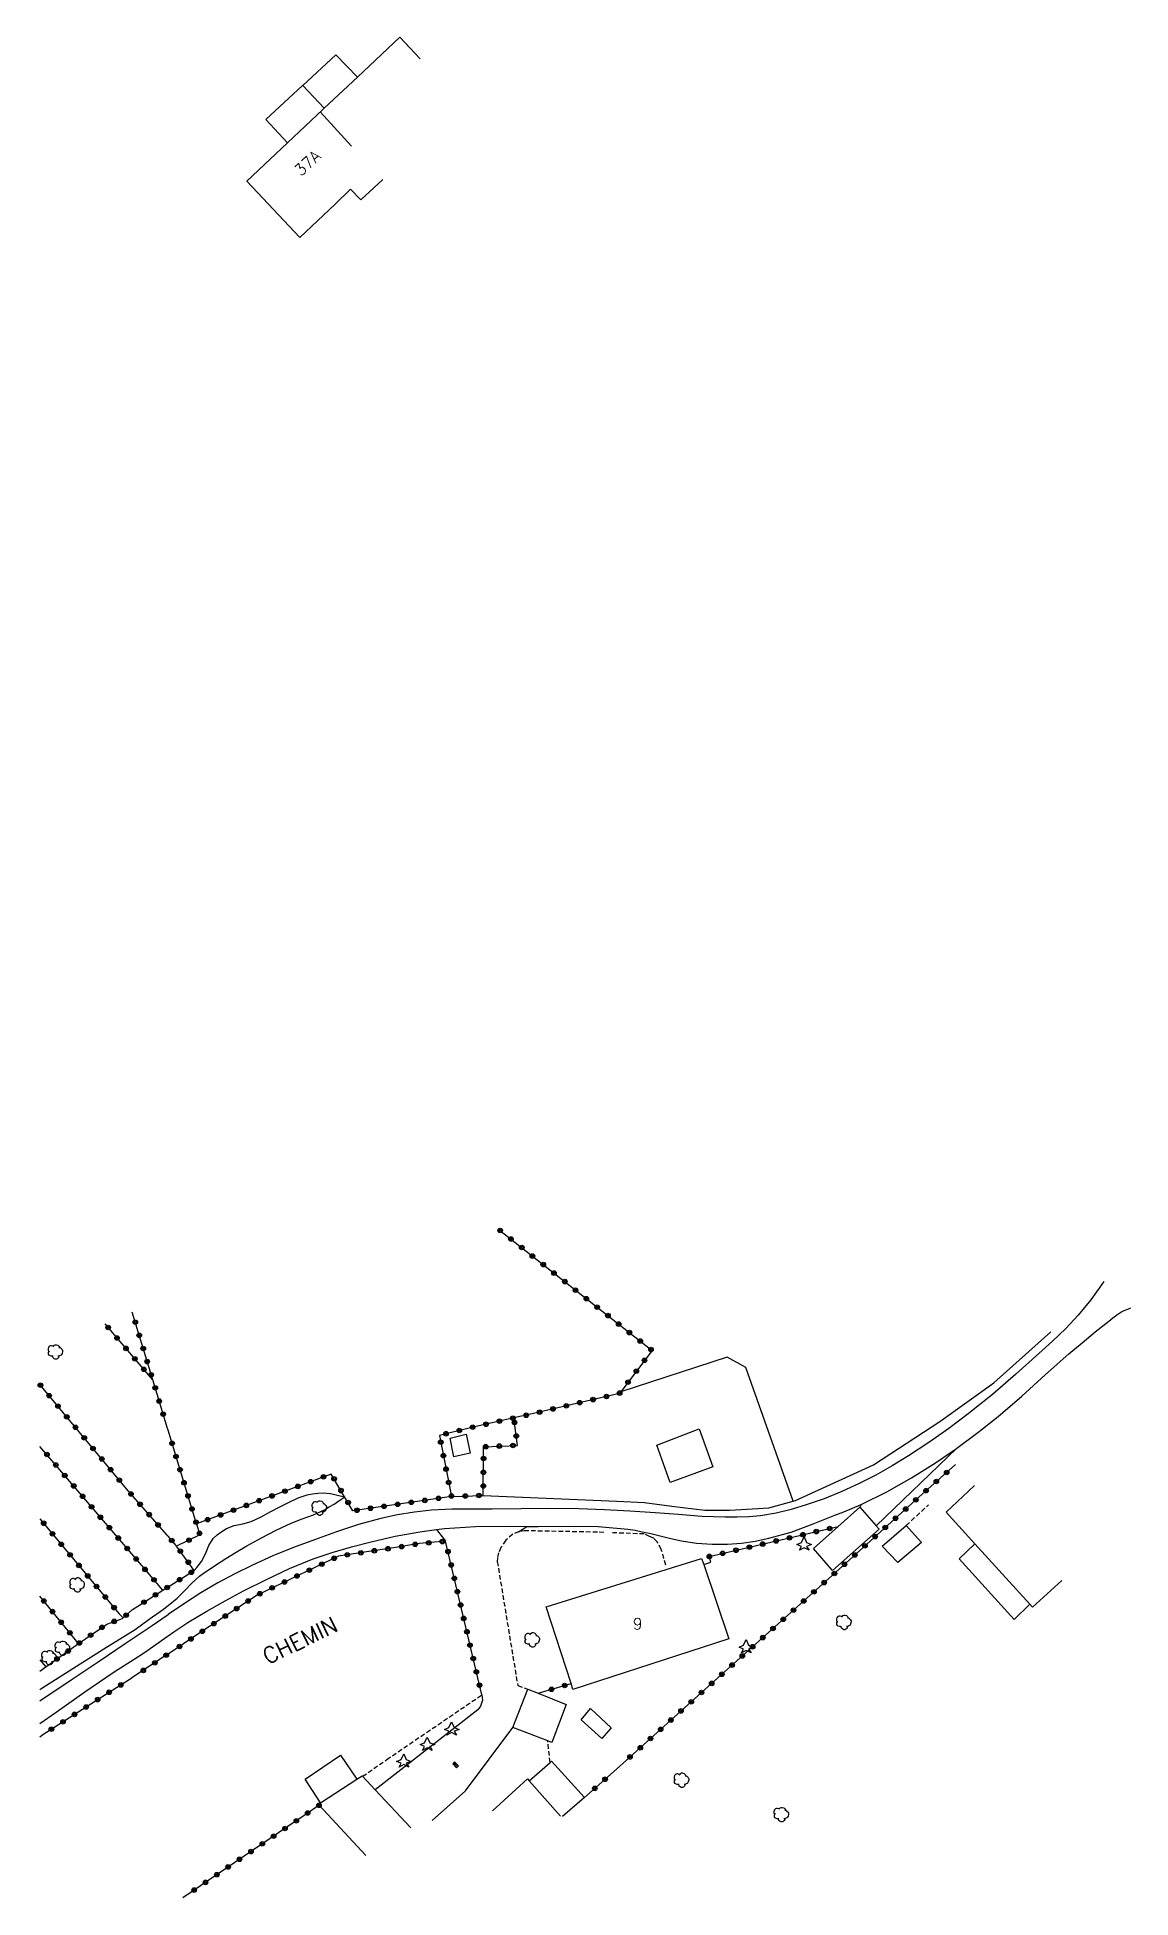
# Model space of a CAD drawing. Header units: millimetres. Extents: x 81000 to 81848, y 145999 to 147000.
# Drawn here: x 80999.7 to 81119.2, y 146000 to 146203.2 of the extents above; entities that cross this region are included whole.
import ezdxf
from ezdxf.enums import TextEntityAlignment as Align

# ---------------------------------------------------------------- set-up
doc = ezdxf.new("R2010")
doc.units = ezdxf.units.MM
doc.linetypes.add('DASHED', pattern=[0.75, 0.5, -0.25])
doc.layers.get('0').update_dxf_attribs({"linetype": 'CONTINUOUS'})
for name, color, linetype in [('W0017', 7, 'CONTINUOUS'), ('W0071', 7, 'CONTINUOUS'), ('W0101', 7, 'CONTINUOUS'), ('W0104', 1, 'CONTINUOUS'), ('W0112', 1, 'DASHED'), ('W0211', 2, 'CONTINUOUS'), ('W0214', 2, 'CONTINUOUS'), ('W0300', 7, 'CONTINUOUS'), ('W0303', 7, 'CONTINUOUS'), ('W0323', 7, 'CONTINUOUS'), ('W0330', 7, 'CONTINUOUS'), ('W0401', 7, 'CONTINUOUS'), ('W0989', 7, 'CONTINUOUS'), ('W0991', 7, 'CONTINUOUS'), ('W1102', 7, 'CONTINUOUS')]:
    doc.layers.add(name, color=color, linetype=linetype)
doc.styles.get("Standard").update_dxf_attribs({"font": 'romans.shx', "width": 0.85})

msp = doc.modelspace()

# ---------------------------------------------------------------- texts
at = {"layer": 'W0989'}
msp.add_text('CHEMIN', height=1.75, rotation=25.6517, dxfattribs=at).set_placement((81028.42, 146028.12), align=Align.MIDDLE_CENTER)
at = {"layer": 'W0991'}
msp.add_text('37A', height=1.25, rotation=42.7215, dxfattribs=at).set_placement((81029.24, 146189.49), align=Align.MIDDLE_CENTER)
msp.add_text('9', height=1.25, dxfattribs=at).set_placement((81065.32, 146029.93), align=Align.MIDDLE_CENTER)

# ---------------------------------------------------------------- blocks, each defined once
blk = doc.blocks.new('T300')
for p, q in [((-0.8, 0.51), (-0.86, 0.34)), ((-0.86, 0.34), (-0.86, 0.17)), ((-0.86, 0.17), (-0.74, 0.06)), ((-0.69, 0.63), (-0.8, 0.51)), ((-0.8, -0.06), (-0.74, 0.06)), ((-0.74, 0.06), (-0.69, 0.11)), ((-0.57, 0.69), (-0.69, 0.63)), ((-0.46, 0.69), (-0.57, 0.69)), ((-0.29, 0.63), (-0.46, 0.69)), ((-0.29, 0.63), (-0.17, 0.74)), ((-0.23, 0.57), (-0.29, 0.63)), ((-0.17, 0.74), (-0.06, 0.8)), ((-0.06, 0.8), (0.06, 0.8)), ((0.06, 0.8), (0.23, 0.74)), ((0.23, 0.74), (0.34, 0.63)), ((0.34, 0.63), (0.4, 0.51)), ((0.46, 0.46), (0.34, 0.46)), ((0.4, 0.51), (0.4, 0.46)), ((0.57, 0.4), (0.46, 0.46)), ((0.57, 0.4), (0.69, 0.29)), ((0.69, 0.29), (0.74, 0.17)), ((0.74, 0.06), (0.69, -0.17)), ((0.74, 0.17), (0.74, 0.06)), ((-0.8, -0.17), (-0.8, -0.06)), ((-0.8, -0.23), (-0.8, -0.17)), ((-0.74, -0.34), (-0.8, -0.23)), ((-0.69, -0.4), (-0.74, -0.34)), ((-0.51, -0.46), (-0.69, -0.4)), ((-0.4, -0.46), (-0.51, -0.46)), ((-0.4, -0.46), (-0.34, -0.46)), ((-0.34, -0.46), (-0.34, -0.4)), ((-0.34, -0.51), (-0.34, -0.46)), ((-0.29, -0.63), (-0.34, -0.51)), ((-0.17, -0.74), (-0.29, -0.63)), ((-0.06, -0.8), (-0.17, -0.74)), ((0.06, -0.8), (-0.06, -0.8)), ((0.17, -0.74), (0.06, -0.8)), ((0.23, -0.69), (0.17, -0.74)), ((0.29, -0.46), (0.23, -0.46)), ((0.29, -0.63), (0.23, -0.69)), ((0.46, -0.4), (0.29, -0.46)), ((0.34, -0.51), (0.29, -0.63)), ((0.34, -0.51), (0.34, -0.46)), ((0.57, -0.34), (0.46, -0.4)), ((0.63, -0.29), (0.57, -0.34)), ((0.69, -0.17), (0.63, -0.29))]:
    blk.add_line(p, q)
blk = doc.blocks.new('T401')
for p, q in [((-0.3, 0.3), (0, 0.3)), ((-0.3, -0.25), (-0.3, 0.3)), ((-0.3, 0.15), (0, 0.15)), ((-0.3, 0), (0, 0)), ((0, 0.3), (0, -0.25)), ((-0.3, -0.15), (0, -0.15)), ((-0.3, -0.25), (-0.3, -0.3)), ((-0.3, -0.3), (0, -0.3)), ((0, -0.3), (0, -0.25))]:
    blk.add_line(p, q)
blk = doc.blocks.new('T303')
for p, q in [((-0.77, 0), (-0.28, 0.21)), ((-0.28, -0.21), (-0.77, 0)), ((-0.28, 0.21), (0, 0.83)), ((0, 0.83), (0.28, 0.21)), ((0.28, 0.21), (0.83, 0)), ((0.83, 0), (0.28, -0.21)), ((-0.49, -0.63), (-0.28, -0.21)), ((0, -0.35), (-0.49, -0.63)), ((0.56, -0.63), (0, -0.35)), ((0.28, -0.21), (0.56, -0.63))]:
    blk.add_line(p, q)
blk = doc.blocks.new('t323o')
at = {"color": 0, "linetype": 'Continuous'}
for radius in [0.25, 0.15]:
    blk.add_circle((0, 0), radius, dxfattribs=at)

# ---------------------------------------------------------------- linework, layer by layer
at = {"layer": 'W0017'}
for points in [[(81091.4, 146040.63), (81100.16, 146049.07)], [(81089.75, 146042.97), (81089.61, 146042.68)], [(81043.33, 146040.23), (81044.32, 146038.95)], [(81052.31, 146039.98), (81053.21, 146040.56)], [(81048.29, 146022.17), (81048.36, 146021.57), (81048.13, 146020.95), (81047.84, 146020.52), (81036.65, 146011.79)], [(81042.87, 146008.46), (81046.51, 146011.7), (81051.69, 146018.59)]]:
    msp.add_lwpolyline(points, dxfattribs=at)
at = {"layer": 'W0071'}
for points in [[(81116.25, 146067.32), (81116, 146066.96), (81115.74, 146066.58), (81115.48, 146066.21), (81114.83, 146065.33), (81114.16, 146064.47), (81113.47, 146063.63), (81112.1, 146062.18), (81110.64, 146060.81), (81109.16, 146059.46), (81106.65, 146057.19), (81104.09, 146054.98), (81101.45, 146052.87), (81099.31, 146051.27), (81097.13, 146049.73), (81094.9, 146048.27), (81093.14, 146047.2), (81091.34, 146046.18), (81089.51, 146045.24), (81087.62, 146044.38), (81085.7, 146043.59), (81083.74, 146042.91), (81082.1, 146042.42), (81080.44, 146042), (81078.76, 146041.71), (81077.47, 146041.6), (81076.18, 146041.57), (81074.88, 146041.56), (81072.33, 146041.65), (81069.78, 146041.86), (81067.24, 146042.05), (81064.46, 146042.22), (81061.68, 146042.39), (81058.9, 146042.5), (81055.74, 146042.53), (81052.58, 146042.5), (81049.42, 146042.45), (81047.21, 146042.46), (81045, 146042.45), (81042.8, 146042.34), (81040.94, 146042.12), (81039.09, 146041.83), (81037.26, 146041.45), (81034.81, 146040.79), (81032.4, 146039.98), (81030.01, 146039.11), (81027.72, 146038.26), (81025.45, 146037.35), (81023.21, 146036.35), (81021.3, 146035.4), (81019.43, 146034.39), (81017.59, 146033.32), (81015.78, 146032.15), (81014.02, 146030.93), (81014, 146030.92)], [(81014, 146028.6), (81014.63, 146029.04), (81016.27, 146030.13), (81018.23, 146031.32), (81020.23, 146032.45), (81022.26, 146033.52), (81024.75, 146034.78), (81027.27, 146035.97), (81029.85, 146037.01), (81031.93, 146037.72), (81034.05, 146038.35), (81036.18, 146038.9), (81038.83, 146039.5), (81041.51, 146039.98), (81043.33, 146040.23), (81044.2, 146040.34), (81047.6, 146040.56), (81051.02, 146040.58), (81053.21, 146040.56), (81054.44, 146040.55), (81057.72, 146040.58), (81060.99, 146040.56), (81064.24, 146040.27), (81065.03, 146040.14), (81065.82, 146039.99), (81066.61, 146039.83), (81067.77, 146039.54), (81068.93, 146039.23), (81070.1, 146038.98), (81071.76, 146038.75), (81073.45, 146038.62), (81075.13, 146038.63), (81076.65, 146038.75), (81078.17, 146038.97), (81079.67, 146039.27), (81082.11, 146039.95), (81084.5, 146040.84), (81086.87, 146041.78), (81087.84, 146042.17), (81088.8, 146042.56), (81089.75, 146042.97), (81092.54, 146044.33), (81095.25, 146045.86), (81097.88, 146047.5), (81100.16, 146049.07), (81100.21, 146049.1), (81102.48, 146050.81), (81104.7, 146052.57), (81107.31, 146054.81), (81109.86, 146057.13), (81112.44, 146059.41), (81113.88, 146060.63), (81115.33, 146061.83), (81116.82, 146063), (81117.25, 146063.34), (81117.68, 146063.67), (81118.14, 146063.97), (81118.5, 146064.15), (81118.87, 146064.31), (81119.21, 146064.45)], [(81012.26, 146029.71), (81009.3, 146027.73), (81006.35, 146025.75), (81003.4, 146023.77), (81000, 146021.47)], [(81013.9, 146030.85), (81012.26, 146029.71)], [(81014, 146030.92), (81013.9, 146030.85)], [(81011.42, 146026.79), (81013.03, 146027.91), (81013.9, 146028.53)], [(81013.9, 146028.53), (81014, 146028.6)], [(81000, 146019.03), (81001.78, 146020.27), (81004.92, 146022.5), (81008.1, 146024.67), (81009.21, 146025.38), (81010.31, 146026.08), (81011.42, 146026.79)]]:
    msp.add_lwpolyline(points, dxfattribs=at)
at = {"layer": 'W0101'}
for points in [[(81030.91, 146195.33), (81031.07, 146195.49), (81034.69, 146198.89), (81039.32, 146203.24), (81041.56, 146200.88)], [(81030.91, 146195.33), (81027.07, 146191.72), (81022.6, 146187.52), (81028.41, 146181.37), (81032.25, 146185.02), (81033.95, 146186.63), (81035.08, 146185.46), (81037.47, 146187.7)], [(81111.68, 146034.65), (81108.47, 146031.75), (81108.18, 146032.07), (81102.17, 146038.68), (81099.03, 146042.12), (81102.14, 146045.05)], [(81035.61, 146004.61), (81030.52, 146010.11), (81030.43, 146010.21), (81030.66, 146010.36), (81034.62, 146012.95), (81035.21, 146013.34), (81035.26, 146013.27), (81036.65, 146011.79), (81040.53, 146007.65)], [(81049.47, 146009.5), (81053.28, 146012.99), (81053.47, 146012.78), (81056.9, 146008.91)]]:
    msp.add_lwpolyline(points, dxfattribs=at)
msp.add_lwpolyline([(81058.25, 146022.77), (81058.04, 146023.4), (81055.31, 146031.77), (81072.3, 146037.08), (81072.54, 146036.39), (81075.29, 146028.28)], close=True, dxfattribs=at)
at = {"layer": 'W0104'}
for points in [[(81034.69, 146198.89), (81032.33, 146201.31), (81028.74, 146197.98), (81028.71, 146197.96)], [(81027.07, 146191.72), (81024.67, 146194.27), (81028.71, 146197.96)], [(81028.74, 146197.98), (81031.07, 146195.49)], [(81108.18, 146032.07), (81106.46, 146030.4), (81100.46, 146037.02), (81102.17, 146038.68)], [(81030.66, 146010.36), (81028.99, 146012.94), (81032.83, 146015.57), (81034.62, 146012.95)], [(81053.47, 146012.78), (81055.75, 146014.78), (81055.92, 146014.92), (81059.51, 146010.97), (81057.09, 146008.89)]]:
    msp.add_lwpolyline(points, dxfattribs=at)
for points in [[(81045.23, 146048.16), (81044.83, 146050.22), (81046.58, 146050.64), (81047.03, 146048.58), (81045.23, 146048.16)], [(81068.89, 146045.36), (81067.42, 146049.46), (81072.04, 146051.23), (81073.54, 146047.07)], [(81086.6, 146035.74), (81084.53, 146038.14), (81087.23, 146040.55), (81089.61, 146042.68), (81091.4, 146040.63), (81091.71, 146040.27)], [(81093.75, 146036.61), (81092.05, 146038.4), (81094.68, 146040.67), (81096.34, 146038.82), (81093.75, 146036.61)], [(81055.93, 146016.98), (81055.49, 146017.15), (81051.69, 146018.59), (81053.3, 146022.8), (81054.46, 146022.34), (81057.52, 146021.13)], [(81061.39, 146017.4), (81059.13, 146019.45), (81060.15, 146020.66), (81062.44, 146018.56)]]:
    msp.add_lwpolyline(points, close=True, dxfattribs=at)
at = {"layer": 'W0112'}
for points in [[(81094.68, 146040.67), (81097.09, 146042.93)], [(81061.62, 146039.91), (81060.92, 146039.94), (81052.92, 146040.09), (81052.31, 146039.98), (81051.66, 146039.71), (81050.91, 146039.05), (81050.38, 146038.25), (81050.12, 146037.67), (81049.99, 146037.1), (81049.98, 146036.72), (81050.1, 146036), (81052.21, 146023.19)], [(81068.41, 146036.35), (81067.9, 146038.06), (81067.45, 146038.9), (81067.08, 146039.27), (81066.63, 146039.45), (81066.02, 146039.75), (81065.3, 146039.76), (81062.53, 146039.88)], [(81052.21, 146023.19), (81053.3, 146022.8)], [(81035.26, 146013.27), (81037.91, 146015.1), (81048.29, 146022.17)], [(81055.75, 146014.78), (81055.49, 146017.15)]]:
    msp.add_lwpolyline(points, dxfattribs=at)
at = {"layer": 'W0211'}
for points in [[(81014, 146031.94), (81015, 146032.74), (81015.81, 146033.54), (81016.6, 146034.37), (81017.44, 146035.13), (81018, 146035.55), (81018.59, 146035.94), (81019.18, 146036.32), (81020.31, 146037.05), (81021.46, 146037.76), (81022.62, 146038.44), (81024.2, 146039.31), (81025.82, 146040.14), (81027.46, 146040.92), (81028.67, 146041.4), (81029.9, 146041.85), (81031.08, 146042.38), (81031.62, 146042.69), (81032.15, 146043.01), (81032.66, 146043.35), (81032.87, 146043.5), (81033.09, 146043.66), (81033.3, 146043.81)], [(81010.39, 146029.3), (81011.95, 146030.42), (81013.51, 146031.54), (81013.9, 146031.86)], [(81013.9, 146031.86), (81014, 146031.94)], [(81000, 146022.77), (81000.2, 146022.9), (81003.58, 146025.05), (81006.98, 146027.18), (81010.39, 146029.3)]]:
    msp.add_lwpolyline(points, dxfattribs=at)
at = {"layer": 'W0214'}
msp.add_lwpolyline([(81016.87, 146035.76), (81017.14, 146036.08), (81017.41, 146036.4), (81017.66, 146036.72), (81018.1, 146037.57), (81018.45, 146038.47), (81018.93, 146039.25), (81019.37, 146039.66), (81019.75, 146039.94), (81019.86, 146040.02), (81020.38, 146040.33), (81021.24, 146040.66), (81022.17, 146040.86), (81023.07, 146041.11), (81024.16, 146041.61), (81025.22, 146042.19), (81026.29, 146042.75), (81027.25, 146043.23), (81028.22, 146043.7), (81029.22, 146044.03), (81029.8, 146044.14), (81030.38, 146044.21), (81030.96, 146044.23), (81031.74, 146044.15), (81032.52, 146043.98), (81033.3, 146043.81)], dxfattribs=at)
at = {"layer": 'W0323'}
for points in [[(81050.03, 146073.09), (81066.89, 146059.79), (81063.47, 146055.28), (81063.33, 146055.1), (81053.47, 146052.79), (81051.8, 146052.42), (81047.19, 146051.38), (81043.65, 146050.51), (81044.98, 146043.83), (81034.2, 146042.27), (81033.3, 146043.81), (81031.84, 146046.29), (81018.51, 146041.36), (81017.11, 146040.84), (81014, 146051.08)], [(81013.9, 146051.39), (81013.28, 146053.45), (81012.32, 146056.59), (81010.08, 146063.98)], [(81012.32, 146056.59), (81012.09, 146056.87), (81007.11, 146062.68)], [(81009.64, 146044.47), (81002.51, 146053.04), (81000, 146056.07)], [(81014, 146051.08), (81013.9, 146051.39)], [(81044.98, 146043.83), (81048.45, 146043.96), (81048.48, 146049.26), (81052.18, 146049.42), (81051.8, 146052.42)], [(81013.43, 146033.59), (81011.13, 146036.28), (81000, 146049.31)], [(81063.38, 146014.39), (81073.38, 146023.4), (81086.59, 146035.22), (81096.04, 146043.76), (81100.07, 146047.34)], [(81013.9, 146039.6), (81009.64, 146044.47)], [(81000, 146041.4), (81008.67, 146031.03), (81009.09, 146030.57)], [(81014, 146039.49), (81013.9, 146039.6)], [(81014, 146033.95), (81016.87, 146035.76), (81014.93, 146038.42), (81014.87, 146038.5), (81014, 146039.49)], [(81017.11, 146040.84), (81017.48, 146039.64), (81014.93, 146038.42)], [(81072.54, 146036.39), (81073.33, 146036.68), (81073.12, 146037.28), (81087.23, 146040.55)], [(81048.29, 146022.17), (81044.32, 146038.95), (81041.49, 146038.69), (81038.63, 146038.22), (81035.7, 146037.78), (81032.64, 146037.32), (81030.12, 146036.11), (81023.72, 146033.07), (81017.38, 146028.86), (81014, 146026.62)], [(81010.1, 146031.49), (81010.71, 146031.87), (81013.43, 146033.59), (81013.9, 146033.89)], [(81013.9, 146033.89), (81014, 146033.95)], [(81004.22, 146027.77), (81000, 146032.93)], [(81000.64, 146025.22), (81004.22, 146027.77), (81007.3, 146029.9), (81009.01, 146030.5), (81009.09, 146030.57), (81010.1, 146031.49)], [(81000, 146026), (81000.64, 146025.22)], [(81000, 146024.74), (81000.64, 146025.22)], [(81013.9, 146026.56), (81010.05, 146024.01)], [(81014, 146026.62), (81013.9, 146026.56)], [(81000, 146017.59), (81000.31, 146017.82), (81007.67, 146022.52), (81010.05, 146024.01)], [(81054.46, 146022.34), (81058.04, 146023.4)], [(81059.51, 146010.97), (81062.69, 146013.77)], [(81062.69, 146013.77), (81063.38, 146014.39)], [(81030.52, 146010.11), (81028.93, 146009.03), (81028.01, 146008.4), (81015.6, 146000)]]:
    msp.add_lwpolyline(points, dxfattribs=at)
at = {"layer": 'W0330'}
for points in [[(81048.45, 146043.96), (81063.03, 146043.33), (81066.08, 146043.19), (81069.07, 146042.79), (81072.65, 146042.36), (81075.39, 146042.33), (81079.67, 146042.58), (81082.32, 146043.34), (81082.58, 146043.41), (81091.11, 146047.3), (81098.35, 146052.01), (81104.24, 146056.24), (81110.46, 146061.83)], [(81082.32, 146043.34), (81077.14, 146057.91), (81075.09, 146059.07), (81063.47, 146055.28)]]:
    msp.add_lwpolyline(points, dxfattribs=at)
at = {"layer": 'W1102'}
msp.add_lwpolyline([(81030.64, 146195.08), (81034.03, 146191.33)], dxfattribs=at)

# ---------------------------------------------------------------- block references
at = {"layer": 'W0300'}
for p in [(81001.74, 146059.62), (81030.57, 146042.57), (81004.11, 146034.17), (81087.9, 146030.08), (81001.04, 146026.23), (81002.49, 146027.25), (81053.84, 146028.17), (81070.16, 146012.84), (81081.06, 146009.08)]:
    msp.add_blockref('T300', p, dxfattribs=at)
at = {"layer": 'W0303'}
for p in [(81083.5, 146038.59), (81077.17, 146027.38), (81044.97, 146018.4), (81042.31, 146016.73), (81039.75, 146014.9)]:
    msp.add_blockref('T303', p, dxfattribs=at)
at = {"layer": 'W0323'}
for p, rotation in [((81050.29, 146072.89), 321.7337460018042), ((81051.47, 146071.96), 321.7337460018042), ((81052.65, 146071.03), 321.7337460018042), ((81053.82, 146070.1), 321.7337460018042), ((81055, 146069.17), 321.7337460018042), ((81056.18, 146068.24), 321.7337460018042), ((81057.36, 146067.31), 321.7337460018042), ((81058.53, 146066.38), 321.7337460018042), ((81059.71, 146065.45), 321.7337460018042), ((81060.89, 146064.52), 321.7337460018042), ((81062.07, 146063.6), 321.7337460018042), ((81007.45, 146062.29), 130.5589463412464), ((81008.42, 146061.15), 130.5589463412464), ((81010.42, 146062.88), 106.8942097495056), ((81010.85, 146061.44), 106.8942097495056), ((81063.24, 146062.67), 321.7337460018042), ((81064.42, 146061.74), 321.7337460018042), ((81009.4, 146060.01), 130.5589463412464), ((81011.29, 146060), 106.8942097495056), ((81065.6, 146060.81), 321.7337460018042), ((81066.78, 146059.88), 321.7337460018042), ((81010.37, 146058.87), 130.5589463412464), ((81011.35, 146057.73), 130.5589463412464), ((81011.72, 146058.57), 106.8942097495056), ((81012.16, 146057.13), 106.8942097495056), ((81065.17, 146057.52), 232.7838656846401), ((81066.07, 146058.71), 232.7838656846401), ((81000.05, 146056), 129.7191909181589), ((81012.6, 146055.7), 106.8912590955508), ((81063.35, 146055.13), 232.7335981003954), ((81064.26, 146056.32), 232.7838656846401), ((81001.01, 146054.85), 129.7191909181589), ((81001.97, 146053.7), 129.7191909181589), ((81013.03, 146054.26), 106.8912590955508), ((81056.06, 146053.4), 193.1851000041468), ((81057.52, 146053.74), 193.1851000041468), ((81058.98, 146054.08), 193.1851000041468), ((81060.45, 146054.42), 193.1851000041468), ((81061.91, 146054.76), 193.1851000041468), ((81002.93, 146052.54), 129.7180293595941), ((81003.88, 146051.39), 129.7180293595941), ((81013.47, 146052.83), 106.898648694137), ((81045.83, 146051.05), 193.8187815055315), ((81047.29, 146051.41), 192.5932041589591), ((81048.75, 146051.73), 192.5932041589591), ((81050.21, 146052.06), 192.5932041589591), ((81051.68, 146052.39), 192.5932041589591), ((81051.86, 146051.93), 97.10616052528438), ((81053.14, 146052.71), 192.6159108724663), ((81054.6, 146053.05), 193.1851000041468), ((81004.84, 146050.24), 129.7180293595941), ((81005.8, 146049.08), 129.7180293595941), ((81014.44, 146049.64), 106.8948720584187), ((81043.8, 146049.77), 281.2175466153432), ((81044.37, 146050.69), 193.8187815055315), ((81048.71, 146049.27), 2.481471332061139), ((81050.2, 146049.34), 2.481471332061139), ((81051.7, 146049.4), 2.481471332061139), ((81052.05, 146050.44), 97.10616052528438), ((81000.77, 146048.42), 130.510829391731), ((81001.74, 146047.28), 130.510829391731), ((81006.76, 146047.93), 129.7180293595941), ((81014.87, 146048.21), 106.8948720584187), ((81044.09, 146048.3), 281.2175466153432), ((81048.48, 146047.98), 89.60039406817239), ((81002.71, 146046.13), 130.510829391731), ((81003.69, 146044.99), 130.510829391731), ((81007.72, 146046.77), 129.7180293595941), ((81008.68, 146045.62), 129.7180293595941), ((81015.31, 146046.77), 106.8948720584187), ((81015.74, 146045.34), 106.8948720584187), ((81028.18, 146044.94), 200.2889713599108), ((81029.59, 146045.46), 200.2889713599108), ((81030.99, 146045.98), 200.2889713599108), ((81032.14, 146045.77), 120.5200354296948), ((81044.38, 146046.83), 281.2175466153432), ((81044.67, 146045.36), 281.2175466153432), ((81048.46, 146046.48), 89.60039406817239), ((81097.96, 146045.47), 41.63360179821012), ((81099.09, 146046.46), 41.63360179821012), ((81004.66, 146043.85), 130.510829391731), ((81009.95, 146044.11), 131.271727155704), ((81010.94, 146042.99), 131.271727155704), ((81016.18, 146043.9), 106.8948720584187), ((81023.96, 146043.38), 200.2889713599108), ((81025.37, 146043.9), 200.2889713599108), ((81026.77, 146044.42), 200.2889713599108), ((81032.9, 146044.48), 120.5200354296948), ((81033.67, 146043.18), 120.5013486737457), ((81039.09, 146042.98), 188.2499444682902), ((81040.58, 146043.2), 188.2499444682902), ((81042.06, 146043.41), 188.2499444682902), ((81043.55, 146043.63), 188.2499444682902), ((81044.97, 146043.89), 281.2175466153432), ((81046.48, 146043.89), 2.062483058126721), ((81047.97, 146043.94), 2.062483058126721), ((81048.45, 146044.98), 89.60039406817239), ((81095.72, 146043.47), 42.09120838622199), ((81096.84, 146044.47), 41.63360179821012), ((81000.41, 146040.91), 309.8986244226518), ((81005.64, 146042.71), 130.510829391731), ((81006.61, 146041.57), 130.510829391731), ((81011.93, 146041.86), 131.271727155704), ((81016.62, 146042.47), 106.8948720584187), ((81017.05, 146041.03), 106.8948720584187), ((81018.33, 146041.3), 200.3084418360962), ((81019.74, 146041.82), 200.2889713599108), ((81021.15, 146042.34), 200.2889713599108), ((81022.55, 146042.86), 200.2889713599108), ((81034.64, 146042.33), 188.2499444682902), ((81036.12, 146042.55), 188.2499444682902), ((81037.61, 146042.76), 188.2499444682902), ((81093.5, 146041.46), 42.09120838622199), ((81094.61, 146042.46), 42.09120838622199), ((81001.37, 146039.76), 309.8986244226518), ((81007.59, 146040.43), 130.510829391731), ((81008.56, 146039.29), 130.510829391731), ((81012.91, 146040.73), 131.271727155704), ((81014.4, 146039.03), 131.2997309470721), ((81016.29, 146039.07), 205.6395425923446), ((81017.43, 146039.81), 287.1561733930505), ((81043.98, 146038.91), 185.1269040518564), ((81080.45, 146038.98), 13.05541481251599), ((81081.91, 146039.32), 13.05541481251599), ((81083.38, 146039.66), 13.05541481251599), ((81084.84, 146040), 13.05541481251599), ((81086.3, 146040.34), 13.05541481251599), ((81091.27, 146039.45), 42.09120838622199), ((81092.38, 146040.45), 42.09120838622199), ((81002.33, 146038.61), 309.8986244226518), ((81003.29, 146037.46), 309.8986244226518), ((81009.53, 146038.15), 130.510829391731), ((81010.51, 146037.01), 130.510829391731), ((81015.34, 146037.86), 126.1554800012153), ((81032.15, 146037.09), 205.5382564398444), ((81033.59, 146037.46), 188.5435752696745), ((81035.07, 146037.68), 188.5435752696745), ((81036.55, 146037.91), 188.4666656960858), ((81038.04, 146038.13), 188.4666656960858), ((81039.52, 146038.36), 189.4233609541778), ((81041, 146038.61), 189.4233609541778), ((81042.49, 146038.78), 185.1269040518564), ((81044.59, 146037.82), 103.289629592379), ((81073.15, 146037.29), 13.05541481251599), ((81074.61, 146037.63), 13.05541481251599), ((81076.07, 146037.96), 13.05541481251599), ((81077.53, 146038.3), 13.05541481251599), ((81078.99, 146038.64), 13.05541481251599), ((81089.05, 146037.44), 42.09120838622199), ((81090.16, 146038.44), 42.09120838622199), ((81004.26, 146036.31), 309.8986244226518), ((81005.22, 146035.16), 309.8986244226518), ((81011.48, 146035.87), 130.508233640397), ((81012.46, 146034.73), 130.508233640397), ((81015.27, 146034.75), 32.25095975089744), ((81016.22, 146036.65), 126.1554800012153), ((81016.54, 146035.55), 32.25095975089744), ((81028.09, 146035.15), 205.4807179476742), ((81029.44, 146035.79), 205.4807179476742), ((81030.8, 146036.44), 205.5382564398444), ((81044.94, 146036.36), 103.289629592379), ((81045.28, 146034.9), 103.289629592379), ((81086.82, 146035.43), 42.09120838622199), ((81087.93, 146036.43), 42.09120838622199), ((81006.18, 146034.01), 309.8986244226518), ((81007.14, 146032.86), 309.8986244226518), ((81012.63, 146033.09), 32.24478184744702), ((81013.9, 146033.89), 32.26650914688889), ((81024.03, 146033.21), 205.4807179476742), ((81025.38, 146033.86), 205.4807179476742), ((81026.73, 146034.5), 205.4807179476742), ((81045.62, 146033.44), 103.289629592379), ((81084.58, 146033.42), 41.82055005338471), ((81085.7, 146034.43), 41.82055005338471), ((81000.42, 146032.42), 129.2932101581474), ((81001.37, 146031.26), 129.2932101581474), ((81008.1, 146031.7), 309.8986244226518), ((81009.42, 146030.87), 42.14056839775605), ((81011.37, 146032.29), 32.24478184744702), ((81020.25, 146030.77), 213.5605715986039), ((81021.5, 146031.59), 213.5605715986039), ((81022.75, 146032.42), 213.5605715986039), ((81045.97, 146031.98), 103.289629592379), ((81082.35, 146031.42), 41.82055005338471), ((81083.47, 146032.42), 41.82055005338471), ((81002.32, 146030.1), 129.2932101581474), ((81003.27, 146028.94), 129.2932101581474), ((81005.54, 146028.69), 34.57402098552196), ((81006.78, 146029.54), 34.57402098552196), ((81008.11, 146030.19), 19.51173539655974), ((81017.75, 146029.11), 213.5605715986039), ((81019, 146029.94), 213.5605715986039), ((81046.31, 146030.52), 103.289629592379), ((81046.66, 146029.06), 103.289629592379), ((81080.11, 146029.42), 41.82055005338471), ((81081.23, 146030.42), 41.82055005338471), ((81003.08, 146026.96), 35.54525519544007), ((81004.31, 146027.83), 34.57402098552196), ((81015.25, 146027.45), 213.476463319467), ((81016.5, 146028.28), 213.476463319467), ((81047, 146027.6), 103.289629592379), ((81077.88, 146027.42), 41.82055005338471), ((81079, 146028.42), 41.82055005338471), ((81001.86, 146026.09), 35.54525519544007), ((81011.3, 146024.84), 213.4767789085828), ((81012.55, 146025.67), 213.4767789085828), ((81013.8, 146026.5), 213.4767789085828), ((81047.35, 146026.14), 103.289629592379), ((81047.69, 146024.68), 103.289629592379), ((81075.64, 146025.42), 41.82055005338471), ((81076.76, 146026.42), 41.82055005338471), ((81008.84, 146023.25), 32.16314502689427), ((81048.04, 146023.22), 103.289629592379), ((81055.9, 146022.77), 16.51143318856036), ((81057.34, 146023.19), 16.51143318856036), ((81073.41, 146023.42), 41.82055005338471), ((81074.52, 146024.42), 41.82055005338471), ((81005.05, 146020.84), 32.57636082196947), ((81006.31, 146021.65), 32.57636082196947), ((81007.57, 146022.45), 32.57636082196947), ((81071.18, 146021.41), 42.02660070817909), ((81072.29, 146022.42), 42.02660070817909), ((81002.52, 146019.22), 32.57636082196947), ((81003.78, 146020.03), 32.57636082196947), ((81068.95, 146019.41), 42.02660070817909), ((81070.06, 146020.41), 42.02660070817909), ((81001.25, 146018.42), 32.57636082196947), ((81066.72, 146017.4), 42.02660070817909), ((81067.83, 146018.4), 42.02660070817909), ((81064.49, 146015.39), 42.02660070817909), ((81065.61, 146016.39), 42.02660070817909), ((81061.76, 146012.95), 41.30306824684324), ((81060.64, 146011.96), 41.30306824684324), ((81028.02, 146008.41), 214.3023003159019), ((81029.26, 146009.26), 214.3092341233379), ((81030.5, 146010.1), 214.3092341233379), ((81025.54, 146006.73), 214.1136643467019), ((81026.78, 146007.57), 214.1136643467019), ((81023.06, 146005.05), 214.1136643467019), ((81024.3, 146005.89), 214.1136643467019), ((81019.33, 146002.52), 214.1136643467019), ((81020.57, 146003.37), 214.1136643467019), ((81021.81, 146004.21), 214.1136643467019), ((81016.85, 146000.84), 214.1136643467019), ((81018.09, 146001.68), 214.1136643467019)]:
    msp.add_blockref('t323o', p, dxfattribs=dict(at, rotation=rotation))
at = {"layer": 'W0401', "rotation": 225.6927857458917}
msp.add_blockref('T401', (81045.32, 146014.41), dxfattribs=at)

msp.set_redraw_order([(e.dxf.handle, doc.entitydb.next_handle()) for e in msp.query("TEXT MTEXT ATTDEF DIMENSION ARC_DIMENSION")])  # texts and dimensions are drawn at this point

doc.saveas('drawing.dxf')
